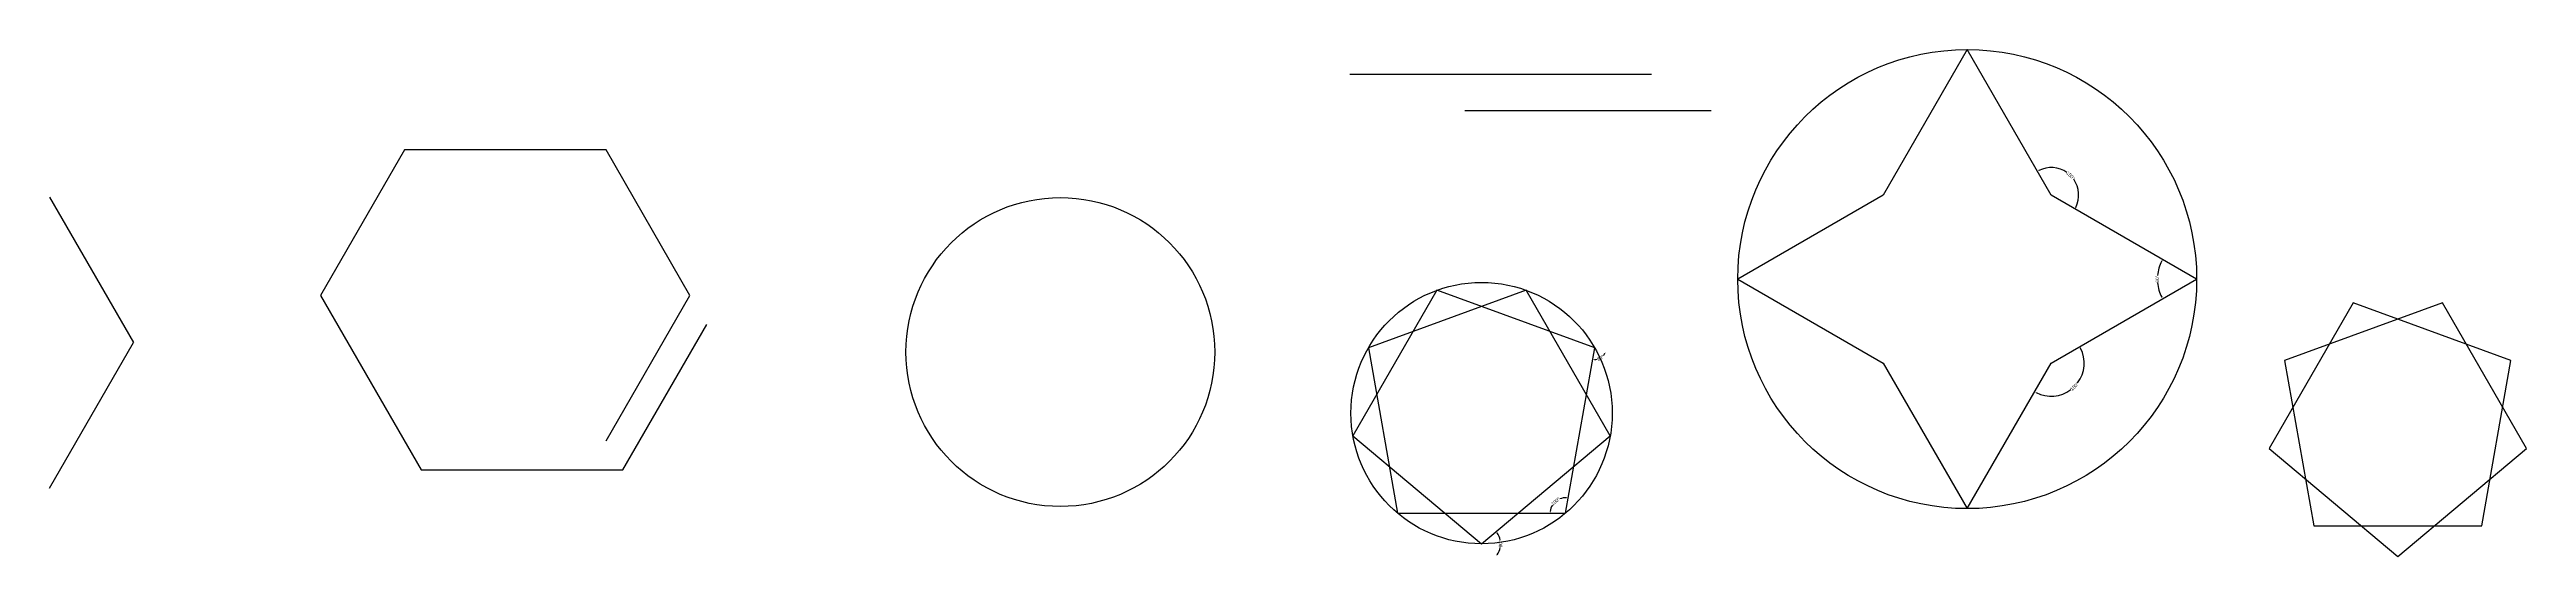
# Model space of a CAD drawing. Header units: inches. Extents: x 109 to 1586, y -45 to 189.
# Drawn here: x 848 to 1586, y 39 to 189 of the extents above; entities that cross this region are included whole.
import ezdxf

# ---------------------------------------------------------------- set-up
doc = ezdxf.new("R2010")
doc.units = ezdxf.units.IN
doc.header["$MEASUREMENT"] = 0
doc.styles.get("Standard").update_dxf_attribs({"font": 'arial.ttf'})
doc.dimstyles.get("Standard").update_dxf_attribs({"dimtxt": 1, "dimasz": 0.5, "dimexe": 0.18, "dimexo": 0.0625, "dimgap": 0.09, "dimtad": 0, "dimtoh": 1, "dimzin": 9, "dimdsep": 46, "dimtxsty": 'Standard', "dimcen": 0.5, "dimse1": 1, "dimse2": 1, "dimadec": 0, "dimazin": 0, "dimtfac": 1, "dimtofl": 0, "dimtmove": 0, "dimatfit": 3, "dimfxl": 1, "dimtolj": 1, "dimtzin": 0, "dimarcsym": 0})

# ---------------------------------------------------------------- blocks, each defined once
blk = doc.blocks.new('*D16')
at = {"color": 0, "lineweight": -2, "transparency": 16777216}
for start, end in [(10.92143, 34.93322), (325.06678, 349.07857)]:
    blk.add_arc((1274.69, 42.4), 5.66, start, end, dxfattribs=at)
at = {"color": 0, "transparency": 16777216}
for points in [[(1279.26, 45.59), (1279.4, 45.69), (1279.03, 46.04)], [(1279.4, 39.11), (1279.26, 39.21), (1279.03, 38.77)]]:
    blk.add_solid(points, dxfattribs=at)
at = {"layer": 'Defpoints', "color": 0, "transparency": 16777216}
for p in [(1236.39, 74.54), (1313, 74.54), (1274.69, 42.4), (1274.69, 42.4), (1280.2, 41.1)]:
    blk.add_point(p, dxfattribs=at)
at = {"color": 0, "transparency": 16777216, "insert": (1280.35, 42.4), "char_height": 1, "attachment_point": 5, "rotation": 90}
blk.add_mtext('\\A1;80°', dxfattribs=at)
blk = doc.blocks.new('*D17')
at = {"color": 0, "lineweight": -2, "transparency": 16777216}
for start, end in [(147.87741, 173.76997), (86.23003, 112.12259)]:
    blk.add_arc((1299.69, 51.5), 4.6, start, end, dxfattribs=at)
at = {"color": 0, "transparency": 16777216}
for points in [[(1295.2, 51.99), (1295.04, 52), (1295.09, 51.5)], [(1300.01, 56.17), (1299.99, 56.01), (1300.49, 56.03)]]:
    blk.add_solid(points, dxfattribs=at)
at = {"layer": 'Defpoints', "color": 0, "transparency": 16777216}
for p in [(1308.38, 100.74), (1297.87, 55.72), (1249.69, 51.5), (1299.69, 51.5), (1299.69, 51.5)]:
    blk.add_point(p, dxfattribs=at)
at = {"color": 0, "transparency": 16777216, "insert": (1296.74, 55.02), "char_height": 1, "attachment_point": 5, "rotation": 40}
blk.add_mtext('\\A1;100°', dxfattribs=at)
blk = doc.blocks.new('*D18')
at = {"color": 0, "lineweight": -2, "transparency": 16777216}
for start, end in [(268.23549, 282.07415), (317.92585, 331.76451)]:
    blk.add_arc((1308.38, 100.74), 3.48, start, end, dxfattribs=at)
at = {"color": 0, "transparency": 16777216}
for points in [[(1308.26, 97.18), (1308.28, 97.34), (1307.77, 97.31)], [(1311.37, 99.13), (1311.52, 99.06), (1311.65, 99.55)]]:
    blk.add_solid(points, dxfattribs=at)
at = {"layer": 'Defpoints', "color": 0, "transparency": 16777216}
for p in [(1261.39, 117.84), (1308.38, 100.74), (1308.38, 100.74), (1309.37, 97.41), (1299.69, 51.5)]:
    blk.add_point(p, dxfattribs=at)
at = {"color": 0, "transparency": 16777216, "insert": (1310.12, 97.73), "char_height": 1, "attachment_point": 5, "rotation": 30}
blk.add_mtext('\\A1;80°', dxfattribs=at)
blk = doc.blocks.new('*D20')
at = {"color": 0, "lineweight": -2, "transparency": 16777216}
for start, end in [(323.25734, 27.08644), (242.91356, 306.74266)]:
    blk.add_arc((1444.27, 96.17), 9.83, start, end, dxfattribs=at)
at = {"color": 0, "transparency": 16777216}
for points in [[(1452.95, 100.61), (1453.1, 100.69), (1452.79, 101.09)], [(1439.76, 87.34), (1439.83, 87.49), (1439.36, 87.66)]]:
    blk.add_solid(points, dxfattribs=at)
at = {"layer": 'Defpoints', "color": 0, "transparency": 16777216}
for p in [(1487.57, 121.17), (1444.27, 96.17), (1444.27, 96.17), (1447.64, 86.93), (1419.27, 52.87)]:
    blk.add_point(p, dxfattribs=at)
at = {"color": 0, "transparency": 16777216, "insert": (1451.23, 89.22), "char_height": 1, "attachment_point": 5, "rotation": 45}
blk.add_mtext('\\A1;150°', dxfattribs=at)
blk = doc.blocks.new('*D21')
at = {"color": 0, "lineweight": -2, "transparency": 16777216}
for start, end in [(152.45393, 174.72373), (185.27627, 207.54607)]:
    blk.add_arc((1487.57, 121.17), 11.68, start, end, dxfattribs=at)
at = {"color": 0, "transparency": 16777216}
for points in [[(1477.15, 126.61), (1477.3, 126.53), (1477.46, 127.01)], [(1477.3, 115.81), (1477.15, 115.73), (1477.46, 115.33)]]:
    blk.add_solid(points, dxfattribs=at)
at = {"layer": 'Defpoints', "color": 0, "transparency": 16777216}
for p in [(1444.27, 146.17), (1476.08, 123.2), (1487.57, 121.17), (1487.57, 121.17), (1444.27, 96.17)]:
    blk.add_point(p, dxfattribs=at)
at = {"color": 0, "transparency": 16777216, "insert": (1475.9, 121.17), "char_height": 1, "attachment_point": 5, "rotation": 90}
blk.add_mtext('\\A1;60°', dxfattribs=at)
blk = doc.blocks.new('*D22')
at = {"color": 0, "lineweight": -2, "transparency": 16777216}
for start, end in [(54.93142, 116.501), (333.499, 35.06858)]:
    blk.add_arc((1444.27, 146.17), 8.19, start, end, dxfattribs=at)
at = {"color": 0, "transparency": 16777216}
for points in [[(1440.66, 153.43), (1440.58, 153.57), (1440.18, 153.26)], [(1451.67, 142.48), (1451.53, 142.56), (1451.36, 142.08)]]:
    blk.add_solid(points, dxfattribs=at)
at = {"layer": 'Defpoints', "color": 0, "transparency": 16777216}
for p in [(1419.27, 189.47), (1451.97, 148.97), (1444.27, 146.17), (1444.27, 146.17), (1487.57, 121.17)]:
    blk.add_point(p, dxfattribs=at)
at = {"color": 0, "transparency": 16777216, "insert": (1450.06, 151.96), "char_height": 1, "attachment_point": 5, "rotation": 315}
blk.add_mtext('\\A1;150°', dxfattribs=at)

msp = doc.modelspace()

# ---------------------------------------------------------------- linework, layer by layer
for p, q in [((1419.273, 189.473), (1394.273, 146.172)), ((1444.273, 146.172), (1419.273, 189.473)), ((1325.334, 182.064), (1235.453, 182.064)), ((1343.03, 171.217), (1269.756, 171.217)), ((954.053, 159.637), (929.053, 116.336)), ((1014.053, 159.637), (954.053, 159.637)), ((1039.053, 116.336), (1014.053, 159.637)), ((848.391, 145.592), (873.391, 102.291)), ((1394.273, 146.172), (1350.971, 121.172)), ((1487.574, 121.172), (1444.273, 146.172)), ((1350.971, 121.172), (1394.273, 96.172)), ((1444.273, 96.172), (1487.574, 121.172)), ((929.053, 116.336), (959.053, 64.374)), ((1014.053, 73.034), (1039.053, 116.336)), ((1261.391, 117.841), (1236.391, 74.54)), ((1287.996, 117.841), (1241.011, 100.74)), ((1308.376, 100.74), (1261.391, 117.841)), ((1312.996, 74.54), (1287.996, 117.841)), ((1534.157, 114.087), (1509.157, 70.786)), ((1560.761, 114.087), (1513.777, 96.986)), ((1581.141, 96.986), (1534.157, 114.087)), ((1585.761, 70.786), (1560.761, 114.087)), ((1019.053, 64.374), (1044.053, 107.675)), ((848.391, 58.99), (873.391, 102.291)), ((1241.011, 100.74), (1249.694, 51.5)), ((1299.694, 51.5), (1308.376, 100.74)), ((1394.273, 96.172), (1419.273, 52.871)), ((1419.273, 52.871), (1444.273, 96.172)), ((1513.777, 96.986), (1522.459, 47.745)), ((1572.459, 47.745), (1581.141, 96.986)), ((1236.391, 74.54), (1274.694, 42.401)), ((1274.694, 42.401), (1312.996, 74.54)), ((1509.157, 70.786), (1547.459, 38.646)), ((1547.459, 38.646), (1585.761, 70.786)), ((959.053, 64.374), (1019.053, 64.374)), ((1249.694, 51.5), (1299.694, 51.5)), ((1522.459, 47.745), (1572.459, 47.745))]:
    msp.add_line(p, q)
for centre, radius in [((1419.273, 121.172), 68.301), ((1149.31, 99.469), 45.958), ((1274.694, 81.294), 38.893)]:
    msp.add_circle(centre, radius)

# ---------------------------------------------------------------- dimensions: what is measured, and where the dimension line sits
for base, line1, line2, picture, middle in [((1451.968, 148.973), ((1487.574, 121.172), (1444.273, 146.172)), ((1444.273, 146.172), (1419.273, 189.473)), '*D22', (1450.063, 151.962)), ((1476.076, 123.199), ((1487.574, 121.172), (1444.273, 146.172)), ((1444.273, 96.172), (1487.574, 121.172)), '*D21', (1475.899, 121.172)), ((1447.636, 86.931), ((1444.273, 96.172), (1487.574, 121.172)), ((1419.273, 52.871), (1444.273, 96.172)), '*D20', (1451.226, 89.218)), ((1309.375, 97.405), ((1299.694, 51.5), (1308.376, 100.74)), ((1308.376, 100.74), (1261.391, 117.841)), '*D18', (1310.117, 97.725)), ((1297.871, 55.724), ((1249.694, 51.5), (1299.694, 51.5)), ((1299.694, 51.5), (1308.376, 100.74)), '*D17', (1296.736, 55.024)), ((1280.197, 41.096), ((1274.694, 42.401), (1312.996, 74.54)), ((1236.391, 74.54), (1274.694, 42.401)), '*D16', (1280.35, 42.401))]:
    dim = msp.add_angular_dim_2l(base=base, line1=line1, line2=line2, dimstyle='Standard')
    dim.commit()
    dim.dimension.update_dxf_attribs({"geometry": picture, "text_midpoint": middle})

doc.saveas('drawing.dxf')
